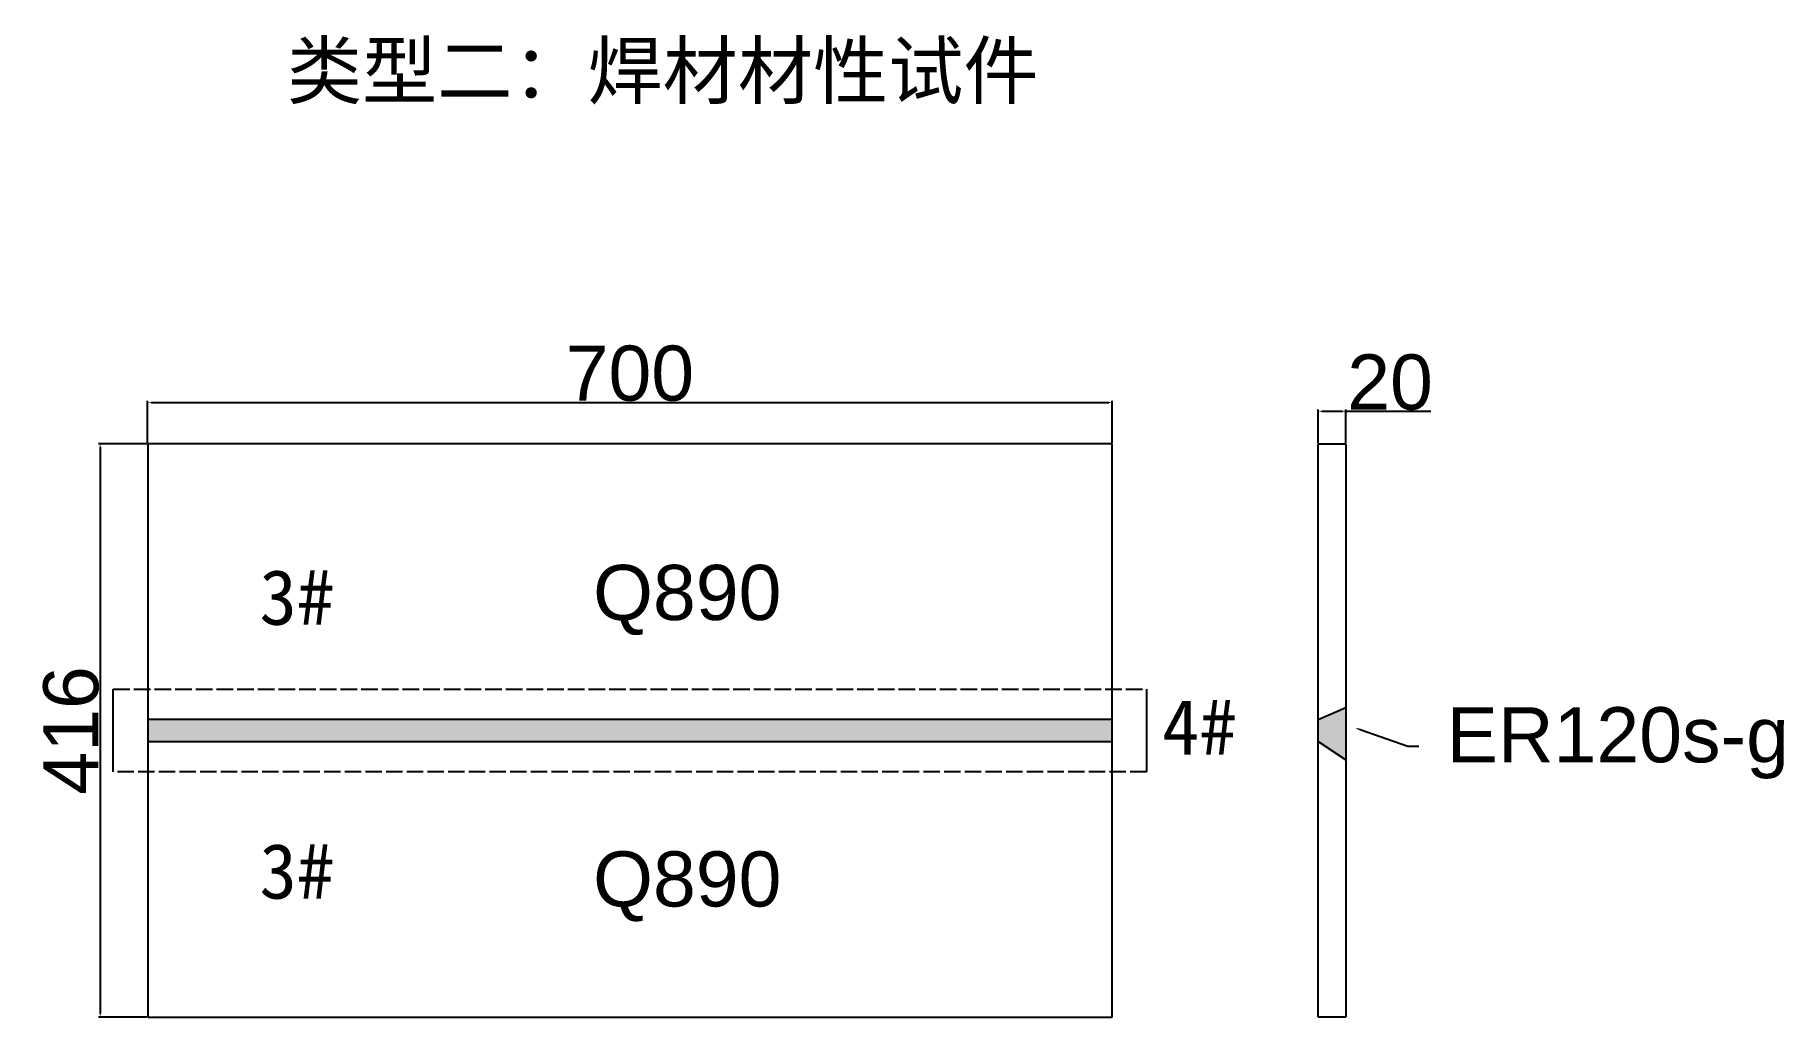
# Model space of a CAD drawing. Header units: millimetres. Extents: x 1508 to 21448, y 743 to 5053.
# Drawn here: x 8599 to 9869, y 2699 to 3412 of the extents above; entities that cross this region are included whole.
import ezdxf
from ezdxf import colors
from ezdxf.entities.mleader import LeaderData, LeaderLine
from ezdxf.math import Vec2, Vec3

# ---------------------------------------------------------------- set-up
doc = ezdxf.new("R2010")
doc.units = ezdxf.units.MM
doc.linetypes.add('ACAD_ISO02W100', pattern=[15, 12, -3])
doc.layers.add('尺寸标注', color=6, linetype='Continuous')
doc.layers.add('标号', color=4, linetype='Continuous')
doc.styles.get("Standard").update_dxf_attribs({"font": 'arial.ttf'})
doc.dimstyles.new('边框总尺寸', dxfattribs={"dimtxt": 40, "dimasz": 2.5, "dimexe": 1.25, "dimexo": 0.625, "dimtad": 1, "dimtxsty": 'Standard', "dimcen": 2.5, "dimclrd": 6, "dimclre": 6, "dimclrt": 6, "dimadec": 0, "dimazin": 0, "dimtfac": 1, "dimtmove": 0, "dimatfit": 3, "dimfxl": 1, "dimarcsym": 0})

msp = doc.modelspace()

# ---------------------------------------------------------------- texts
at = {"layer": '标号', "char_height": 40, "attachment_point": 7}
for s, width, heights, insert in [('{\\fSimSun|b0|i0|c134|p2;类型二：焊材材性试件}', 1605.41615, [52.667], (8782.034, 3361.172)), ('{\\fSimSun|b0|i0|c134|p2;3#\\P} ', 430.68363, [0], (8762.122, 2916.234)), ('Q890 ', 70.10425, [0], (9004.296, 2976.038)), ('{\\fSimSun|b0|i0|c134|p2;4#\\P} ', 430.68363, [0], (9417.178, 2822.728)), ('ER120s-g ', 70.10425, [0], (9623.776, 2871.69)), ('{\\fSimSun|b0|i0|c134|p2;3#\\P} ', 430.68363, [0], (8762.122, 2717.49)), ('Q890 ', 70.10425, [0], (9004.296, 2768.144))]:
    msp.add_mtext_dynamic_manual_height_columns(s, width=width, gutter_width=12.5, heights=heights, dxfattribs=dict(at, insert=insert))

# ---------------------------------------------------------------- blocks, each defined once
blk = doc.blocks.new('*D123')
at = {"layer": 'Defpoints', "color": 0, "transparency": 16777216}
for p in [(8681, 3114.9), (8646.5, 2698.9), (8681, 2698.9)]:
    blk.add_point(p, dxfattribs=at)
at = {"layer": '尺寸标注', "color": 6, "lineweight": -2, "transparency": 16777216}
for p, q in [((8680.4, 3114.9), (8645.3, 3114.9)), ((8646.5, 3112.4), (8646.5, 2701.4)), ((8680.4, 2698.9), (8645.3, 2698.9))]:
    blk.add_line(p, q, dxfattribs=at)
at = {"layer": '尺寸标注', "color": 6, "transparency": 16777216}
for points in [[(8646.1, 3112.4), (8647, 3112.4), (8646.5, 3114.9)], [(8646.1, 2701.4), (8647, 2701.4), (8646.5, 2698.9)]]:
    blk.add_solid(points, dxfattribs=at)
at = {"layer": '尺寸标注', "color": 6, "transparency": 16777216, "insert": (8625.5, 2906.9), "char_height": 40, "attachment_point": 5, "rotation": 90}
blk.add_mtext('416', dxfattribs=at)
blk = doc.blocks.new('*D96')
at = {"layer": 'Defpoints', "color": 0, "transparency": 16777216}
for p in [(9381, 3144.9), (8681, 3114.9), (9381, 3114.9)]:
    blk.add_point(p, dxfattribs=at)
at = {"layer": '尺寸标注', "color": 6, "lineweight": -2, "transparency": 16777216}
for p, q in [((8681, 3115.6), (8681, 3146.1)), ((8683.5, 3144.9), (9378.5, 3144.9)), ((9381, 3115.6), (9381, 3146.1))]:
    blk.add_line(p, q, dxfattribs=at)
at = {"layer": '尺寸标注', "color": 6, "transparency": 16777216}
for points in [[(8683.5, 3145.3), (8683.5, 3144.5), (8681, 3144.9)], [(9378.5, 3145.3), (9378.5, 3144.5), (9381, 3144.9)]]:
    blk.add_solid(points, dxfattribs=at)
at = {"layer": '尺寸标注', "color": 6, "transparency": 16777216, "insert": (9031, 3165.9), "char_height": 40, "attachment_point": 5}
blk.add_mtext('700', dxfattribs=at)
blk = doc.blocks.new('*D97')
at = {"layer": 'Defpoints', "color": 0, "transparency": 16777216}
for p in [(9550.6, 3138.5), (9530.6, 3114.9), (9550.6, 3114.9)]:
    blk.add_point(p, dxfattribs=at)
at = {"layer": '尺寸标注', "color": 6, "lineweight": -2, "transparency": 16777216}
for p, q in [((9530.6, 3115.6), (9530.6, 3139.7)), ((9533.1, 3138.5), (9548.1, 3138.5)), ((9550.6, 3115.6), (9550.6, 3139.7)), ((9550.6, 3138.5), (9612.2, 3138.5))]:
    blk.add_line(p, q, dxfattribs=at)
at = {"layer": '尺寸标注', "color": 6, "transparency": 16777216}
for points in [[(9533.1, 3138.9), (9533.1, 3138.1), (9530.6, 3138.5)], [(9548.1, 3138.9), (9548.1, 3138.1), (9550.6, 3138.5)]]:
    blk.add_solid(points, dxfattribs=at)
at = {"layer": '尺寸标注', "color": 6, "transparency": 16777216, "insert": (9582.7, 3159.5), "char_height": 40, "attachment_point": 5}
blk.add_mtext('20', dxfattribs=at)

# ---------------------------------------------------------------- dimensions: what is measured, and where the dimension line sits
at = {"layer": '尺寸标注'}
for p1, p2, distance, picture, middle in [((8681.042, 3114.928), (9381.042, 3114.928), 29.955, '*D96', (9031.042, 3165.93)), ((9530.618, 3114.928), (9550.618, 3114.928), 23.54, '*D97', (9582.665, 3159.515)), ((8681.042, 3114.928), (8681.042, 2698.928), -34.508, '*D123', (8625.486, 2906.928))]:
    dim = msp.add_aligned_dim(p1=p1, p2=p2, distance=distance, dimstyle='边框总尺寸', dxfattribs=at)
    dim.commit()
    dim.dimension.update_dxf_attribs({"geometry": picture, "text_midpoint": middle})

# ---------------------------------------------------------------- hatches: boundary and pattern name
h = msp.add_hatch(color=256)
h.dxf.hatch_style = 1
h.paths.add_polyline_path([(8681.042, 2914.928), (8681.042, 2898.928), (9381.042, 2898.928), (9381.042, 2914.928)])
h.paths.add_polyline_path([(9530.618, 2914.928), (9530.618, 2898.928), (9550.618, 2885.661), (9550.618, 2923.545)])

# ---------------------------------------------------------------- linework, layer by layer
for p, q in [((8681.042, 3114.928), (8681.042, 2698.928)), ((9381.042, 3114.928), (8681.042, 3114.928)), ((9381.042, 2698.928), (9381.042, 3114.928)), ((9530.618, 3114.928), (9550.618, 3114.928)), ((9530.618, 2698.928), (9530.618, 3114.928)), ((9550.618, 3114.928), (9550.618, 2698.928)), ((8656.042, 2876.928), (8656.042, 2936.928)), ((9406.042, 2936.928), (9406.042, 2876.928)), ((9530.618, 2914.928), (9550.618, 2923.545)), ((9381.042, 2914.928), (8681.042, 2914.928)), ((8681.042, 2898.928), (9381.042, 2898.928)), ((9530.618, 2898.928), (9550.618, 2885.661)), ((8681.042, 2698.928), (9381.042, 2698.928)), ((9550.618, 2698.928), (9530.618, 2698.928))]:
    msp.add_line(p, q)
at = {"linetype": 'ACAD_ISO02W100'}
for p, q in [((8656.042, 2936.928), (9406.042, 2936.928)), ((9406.042, 2876.928), (8656.042, 2876.928))]:
    msp.add_line(p, q, dxfattribs=at)

msp.set_redraw_order([(e.dxf.handle, doc.entitydb.next_handle()) for e in msp.query("TEXT MTEXT ATTDEF DIMENSION ARC_DIMENSION")])  # texts and dimensions are drawn at this point

# ---------------------------------------------------------------- leaders
ml = msp.add_multileader_mtext('Standard')
ml.set_content('', color=256)
ml.set_leader_properties()
ml.build(insert=Vec2(0, 0))
ctx = ml.context
ctx.base_point, ctx.plane_origin = Vec3(9603.71, 2895.445), Vec3(9557.143, 2885.661)
notes = []
notes.append((ctx, [(0, (1, 1, 0), (9595.71, 2895.445), (1, 0), 8, [(0, [(9557.143, 2908.865)], 0, [])])]))
ctx.mtext.insert, ctx.mtext.flow_direction = Vec3(9605.71, 2897.445), 5
for ctx, leaders in notes:
    for number, flags, end, landing, length, lines in leaders:
        leader = LeaderData()
        leader.index, (leader.has_last_leader_line, leader.has_dogleg_vector, leader.attachment_direction) = number, flags
        leader.last_leader_point, leader.dogleg_vector, leader.dogleg_length = Vec3(end), Vec3(landing), length
        for number, points, colour, breaks in lines:
            line = LeaderLine()
            line.index, line.vertices, line.color, line.breaks = number, Vec3.list(points), colors.encode_raw_color(colour), breaks
            leader.lines.append(line)
        ctx.leaders.append(leader)

doc.saveas('drawing.dxf')
